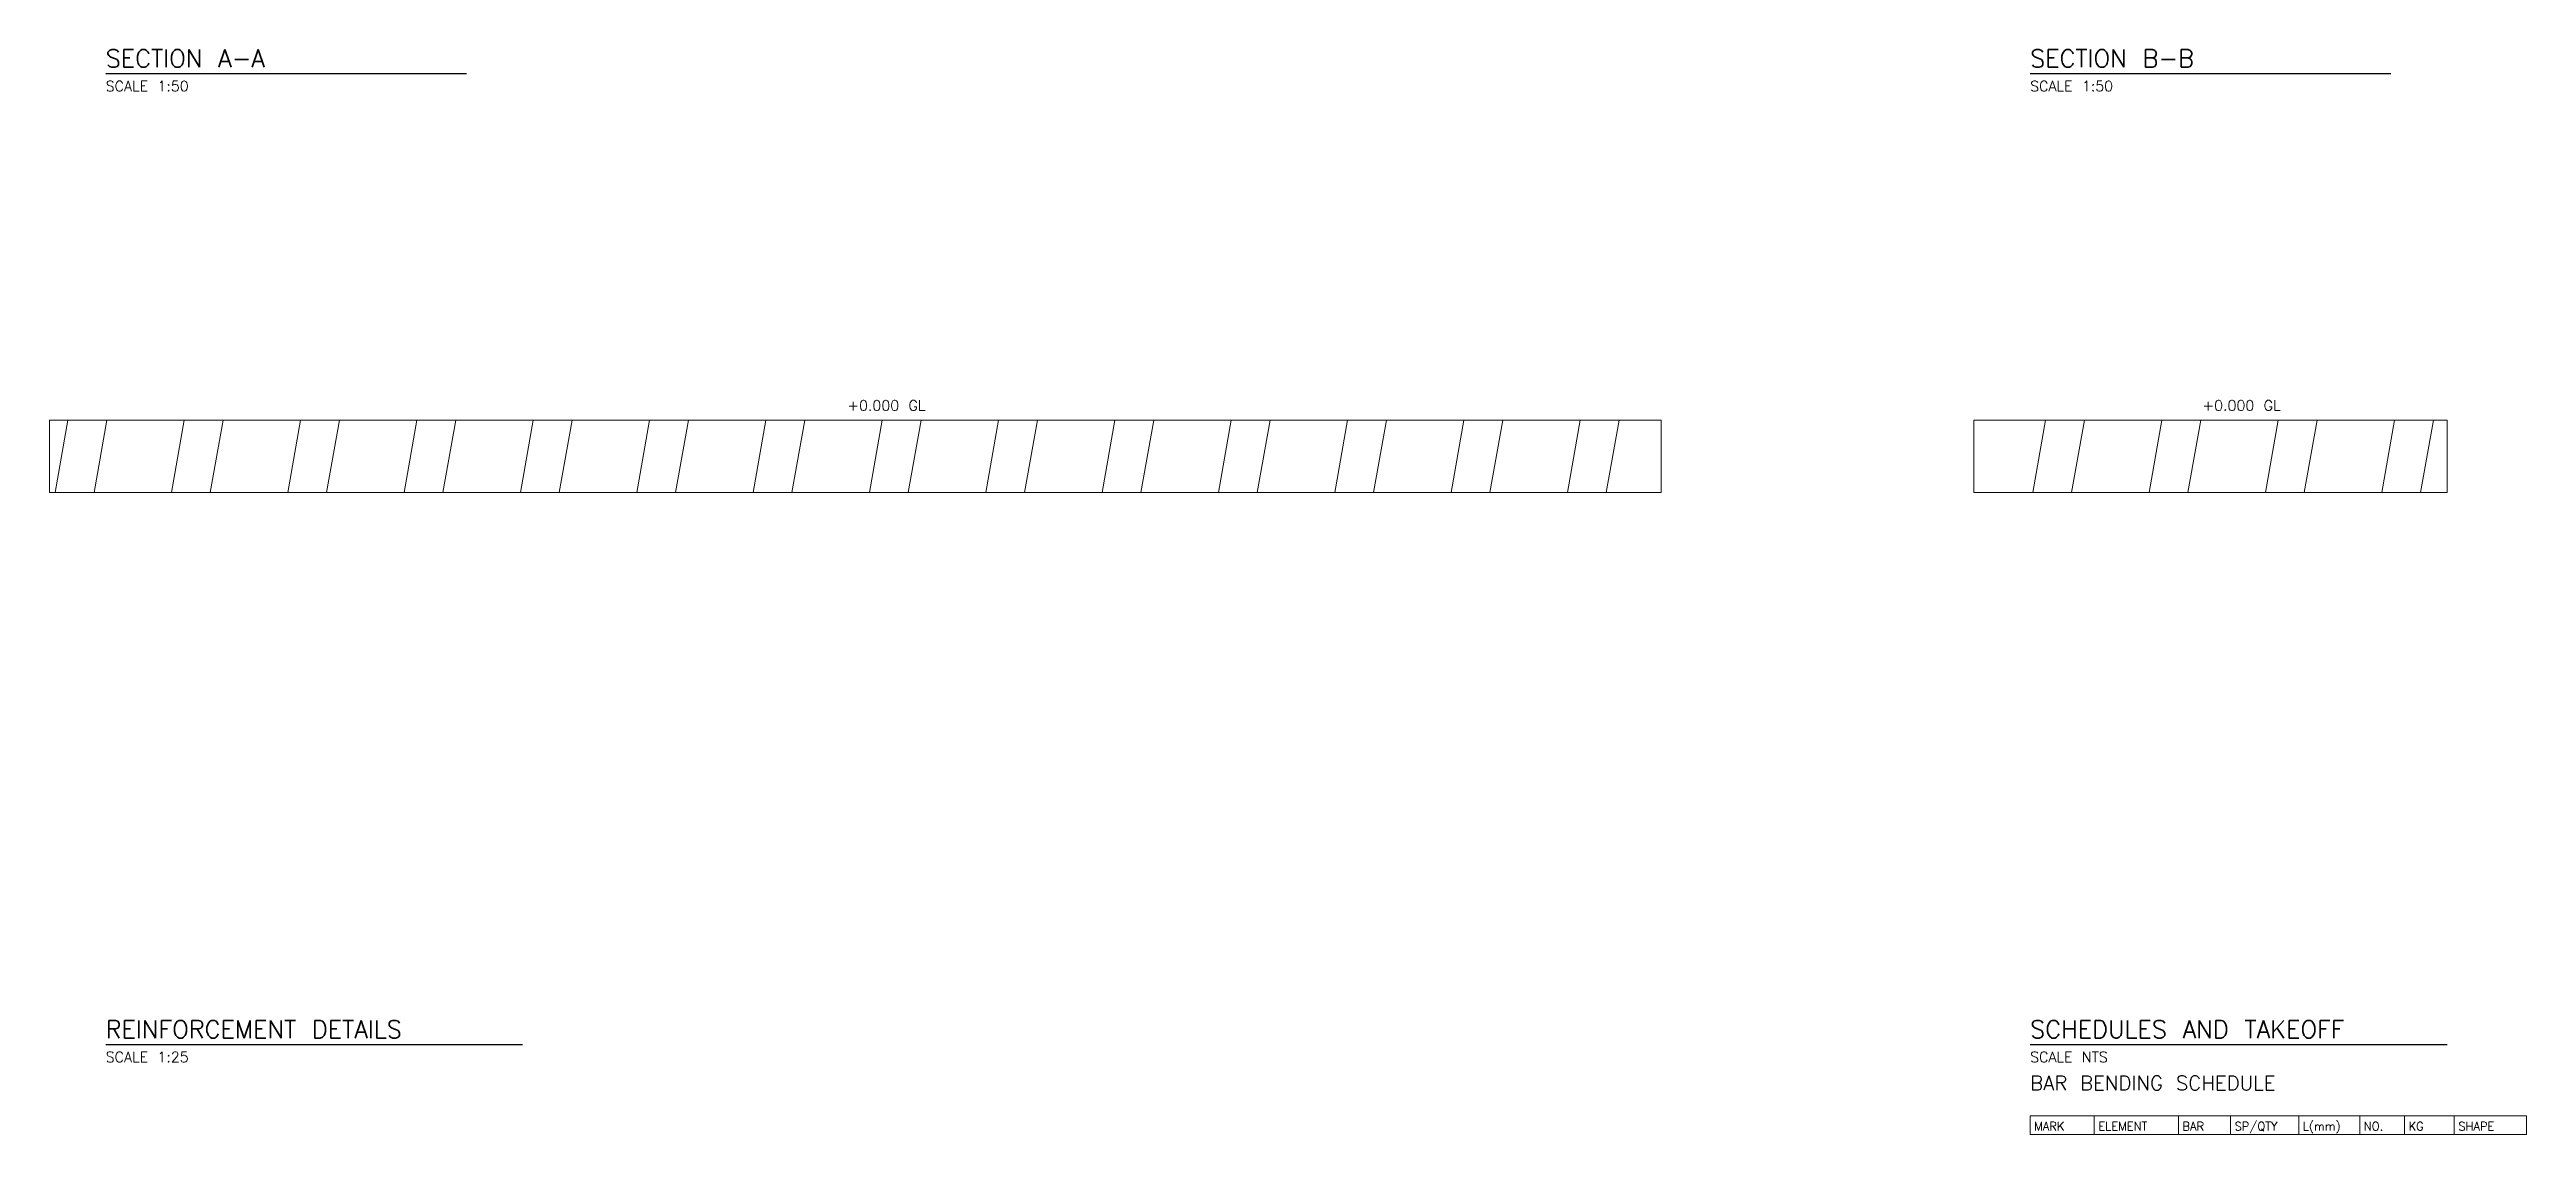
# Model space of a CAD drawing. Header units: millimetres. Extents: x -700 to 52160, y -40890 to 8260.
# Drawn here: x -700 to 30190, y -19800 to -6280 of the extents above; entities that cross this region are included whole.
import ezdxf

# ---------------------------------------------------------------- set-up
doc = ezdxf.new("R2010")
doc.units = ezdxf.units.MM
for name, color, linetype, lineweight in [('SAI-A-TEXT', 4, 'Continuous', 13), ('SAI-A-TITLE', 6, 'Continuous', 30), ('SAI-H-SOIL', 8, 'Continuous', 13), ('SAI-SCHEDULE', 4, 'Continuous', 13), ('SAI-X-REFERENCE', 9, 'Continuous', 13)]:
    doc.layers.add(name, color=color, linetype=linetype, lineweight=lineweight)
doc.styles.add('SAI-STANDARD', font='txt.shx')

msp = doc.modelspace()

# ---------------------------------------------------------------- texts
at = {"layer": 'SAI-A-TEXT', "style": 'SAI-STANDARD'}
for s, p in [('SCALE 1:50', (0, -6800)), ('SCALE 1:50', (24000, -6800)), ('+0.000 GL', (9250, -10780)), ('+0.000 GL', (26150, -10780)), ('SCALE 1:25', (0, -18900)), ('SCALE NTS', (24000, -18900))]:
    msp.add_text(s, height=130, dxfattribs=at).set_placement(p)
at = {"layer": 'SAI-A-TITLE', "style": 'SAI-STANDARD'}
for s, height, p in [('SECTION A-A', 220, (0, -6500)), ('SECTION B-B', 220, (24000, -6500)), ('REINFORCEMENT DETAILS', 220, (0, -18600)), ('SCHEDULES AND TAKEOFF', 220, (24000, -18600)), ('BAR BENDING SCHEDULE', 180, (24000, -19250))]:
    msp.add_text(s, height=height, dxfattribs=at).set_placement(p)
at = {"layer": 'SAI-SCHEDULE', "style": 'SAI-STANDARD'}
for s, p in [('MARK', (24050, -19750)), ('ELEMENT', (24850, -19750)), ('BAR', (25900, -19750)), ('SP/QTY', (26550, -19750)), ('L(mm)', (27400, -19750)), ('NO.', (28160, -19750)), ('KG', (28720, -19750)), ('SHAPE', (29340, -19750))]:
    msp.add_text(s, height=105, dxfattribs=at).set_placement(p)

# ---------------------------------------------------------------- hatches: boundary and pattern name
at = {"layer": 'SAI-H-SOIL'}
h = msp.add_hatch(dxfattribs=at)
h.set_pattern_fill('ANSI32', scale=150, angle=35)
h.paths.add_polyline_path([(-700, -11800), (19400, -11800), (19400, -10900), (-700, -10900)])
h = msp.add_hatch(dxfattribs=at)
h.set_pattern_fill('ANSI32', scale=150, angle=35)
h.paths.add_polyline_path([(23300, -11800), (29200, -11800), (29200, -10900), (23300, -10900)])

# ---------------------------------------------------------------- linework, layer by layer
at = {"layer": 'SAI-A-TEXT'}
for p, q in [((-700, -10900), (19400, -10900)), ((23300, -10900), (29200, -10900))]:
    msp.add_line(p, q, dxfattribs=at)
at = {"layer": 'SAI-A-TITLE'}
for p, q in [((0, -6580), (4500, -6580)), ((24000, -6580), (28500, -6580)), ((0, -18680), (5200, -18680)), ((24000, -18680), (29200, -18680))]:
    msp.add_line(p, q, dxfattribs=at)
at = {"layer": 'SAI-SCHEDULE'}
for p, q in [((24000, -19570), (24000, -19800)), ((24800, -19570), (24800, -19800)), ((25850, -19570), (25850, -19800)), ((26500, -19570), (26500, -19800)), ((27350, -19570), (27350, -19800)), ((28110, -19570), (28110, -19800)), ((28670, -19570), (28670, -19800)), ((29290, -19570), (29290, -19800)), ((30190, -19570), (30190, -19800)), ((24000, -19800), (30190, -19800))]:
    msp.add_line(p, q, dxfattribs=at)
msp.add_lwpolyline([(24000, -19570), (30190, -19570), (30190, -19800), (24000, -19800), (24000, -19570)], dxfattribs=at)
at = {"layer": 'SAI-X-REFERENCE'}
for points in [[(-700, -11800), (19400, -11800), (19400, -10900), (-700, -10900), (-700, -11800)], [(23300, -11800), (29200, -11800), (29200, -10900), (23300, -10900), (23300, -11800)]]:
    msp.add_lwpolyline(points, dxfattribs=at)

msp.set_redraw_order([(e.dxf.handle, doc.entitydb.next_handle()) for e in msp.query("TEXT MTEXT ATTDEF DIMENSION ARC_DIMENSION")])  # texts and dimensions are drawn at this point

doc.saveas('drawing.dxf')
